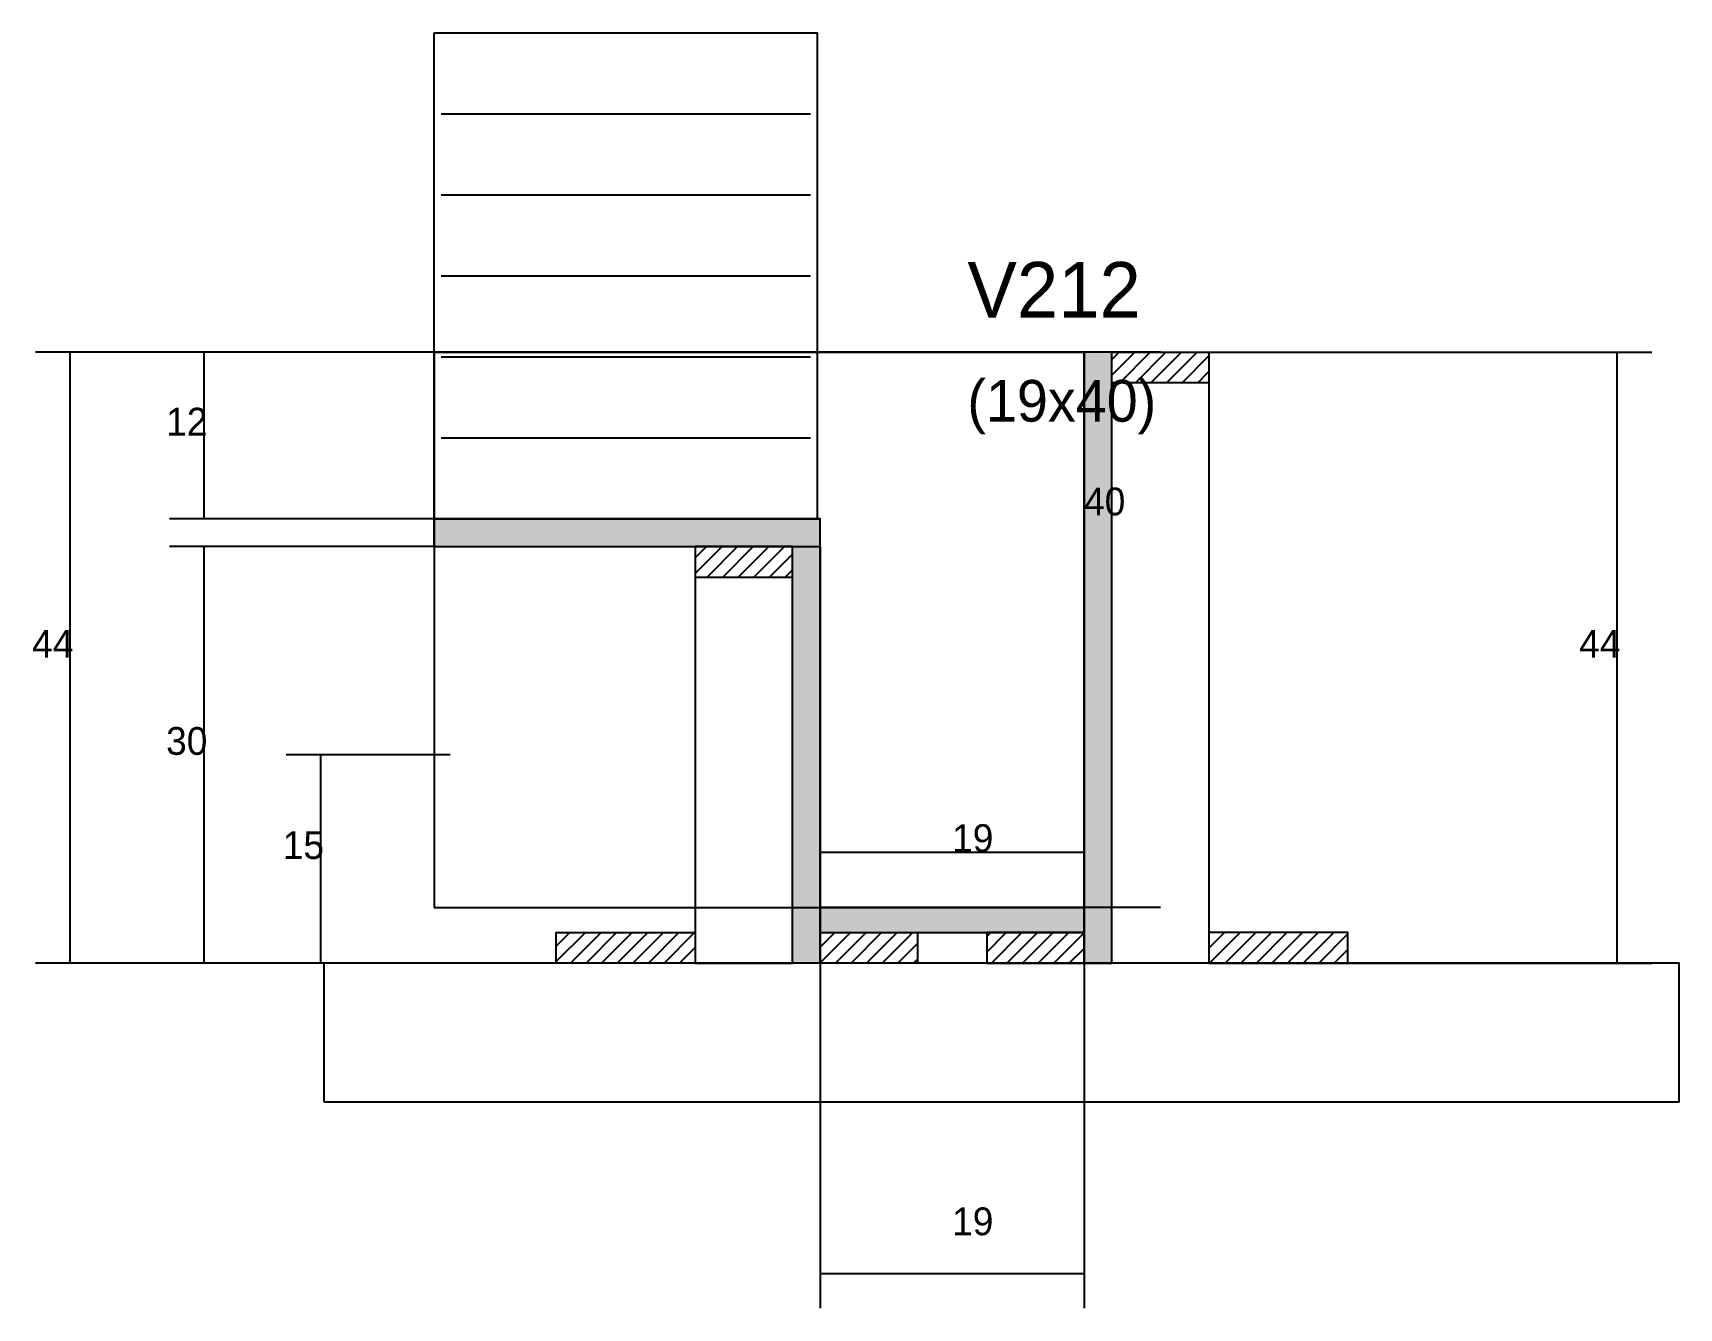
# Model space of a CAD drawing. Header units: metres. Extents: x -2848 to 22762, y -49062 to 1016.
# Drawn here: x 6265.4 to 6502.5, y -13337.7 to -13154 of the extents above; entities that cross this region are included whole.
import ezdxf

# ---------------------------------------------------------------- set-up
doc = ezdxf.new("R2010")
doc.units = ezdxf.units.M
for name, color, linetype in [('CONCRETO', 251, 'Continuous'), ('COTA', 4, 'Continuous'), ('Cota Seção (2x)', 4, 'Continuous'), ('Hachura', 253, 'Continuous'), ('Madeira', 126, 'Continuous'), ('Painéis', 200, 'Continuous'), ('SARR_2.2x7', 40, 'Continuous'), ('Texto Seção', 7, 'Continuous')]:
    doc.layers.add(name, color=color, linetype=linetype)

msp = doc.modelspace()

# ---------------------------------------------------------------- texts
at = {"layer": 'COTA'}
for s, p in [('12', (6284.6, -13212)), ('44', (6265.3, -13244)), ('44', (6488.1, -13244)), ('30', (6284.6, -13258)), ('15', (6301.4, -13273)), ('19', (6397.8, -13327.2))]:
    msp.add_text(s, height=4, dxfattribs=at).set_placement(p)
at = {"layer": 'Cota Seção (2x)'}
for s, p in [('40', (6416.8, -13223.5)), ('19', (6397.8, -13272))]:
    msp.add_text(s, height=4, dxfattribs=at).set_placement(p)
at = {"layer": 'Texto Seção'}
for s, height, p in [('V212', 8, (6400, -13195)), ('(19x40)', 6, (6400, -13210))]:
    msp.add_text(s, height=height, dxfattribs=at).set_placement(p)

# ---------------------------------------------------------------- hatches: boundary and pattern name
at = {"layer": 'Hachura'}
h = msp.add_hatch(color=8, dxfattribs=at)
h.dxf.hatch_style = 1
h.paths.add_polyline_path([(6420.8, -13200), (6416.8, -13200), (6416.8, -13200), (6416.8, -13288), (6416.8, -13288), (6420.8, -13288), (6420.8, -13288), (6420.8, -13200)])
h = msp.add_hatch(dxfattribs=at)
h.set_pattern_fill('ANSI31', scale=0.5)
h.paths.add_polyline_path([(6420.8, -13204.4), (6420.8, -13200), (6420.8, -13200), (6434.8, -13200), (6434.8, -13200), (6434.8, -13204.4), (6434.8, -13204.4), (6420.8, -13204.4)])
h = msp.add_hatch(color=8, dxfattribs=at)
h.dxf.hatch_style = 1
h.paths.add_polyline_path([(6378.8, -13228), (6378.8, -13224), (6378.8, -13224), (6323.2, -13224), (6323.2, -13224), (6323.2, -13228), (6323.2, -13228), (6378.8, -13228)])
h = msp.add_hatch(dxfattribs=at)
h.set_pattern_fill('ANSI31', scale=0.5)
h.paths.add_polyline_path([(6374.8, -13232.4), (6374.8, -13228), (6374.8, -13228), (6360.8, -13228), (6360.8, -13228), (6360.8, -13232.4), (6360.8, -13232.4), (6374.8, -13232.4)])
h = msp.add_hatch(color=8, dxfattribs=at)
h.dxf.hatch_style = 1
h.paths.add_polyline_path([(6374.8, -13228), (6378.8, -13228), (6378.8, -13228), (6378.8, -13288), (6378.8, -13288), (6374.8, -13288), (6374.8, -13288), (6374.8, -13228)])
h = msp.add_hatch(color=8, dxfattribs=at)
h.dxf.hatch_style = 1
h.paths.add_polyline_path([(6416.8, -13283.6), (6416.8, -13280), (6416.8, -13280), (6378.8, -13280), (6378.8, -13280), (6378.8, -13283.6), (6378.8, -13283.6), (6416.8, -13283.6)])
h = msp.add_hatch(dxfattribs=at)
h.set_pattern_fill('ANSI31', scale=0.5)
h.paths.add_polyline_path([(6340.8, -13288), (6340.8, -13283.6), (6340.8, -13283.6), (6360.8, -13283.6), (6360.8, -13283.6), (6360.8, -13288), (6360.8, -13288), (6340.8, -13288)])
h = msp.add_hatch(dxfattribs=at)
h.set_pattern_fill('ANSI31', scale=0.5)
h.paths.add_polyline_path([(6378.8, -13288), (6378.8, -13283.6), (6378.8, -13283.6), (6392.8, -13283.6), (6392.8, -13283.6), (6392.8, -13288), (6392.8, -13288), (6378.8, -13288)])
h = msp.add_hatch(dxfattribs=at)
h.set_pattern_fill('ANSI31', scale=0.5)
h.paths.add_polyline_path([(6416.8, -13288), (6416.8, -13283.6), (6416.8, -13283.6), (6402.8, -13283.6), (6402.8, -13283.6), (6402.8, -13288), (6402.8, -13288), (6416.8, -13288)])
h = msp.add_hatch(dxfattribs=at)
h.set_pattern_fill('ANSI31', scale=0.5)
h.paths.add_polyline_path([(6454.8, -13288), (6454.8, -13283.6), (6454.8, -13283.6), (6434.8, -13283.6), (6434.8, -13283.6), (6434.8, -13288), (6434.8, -13288), (6454.8, -13288)])

# ---------------------------------------------------------------- linework, layer by layer
at = {"layer": 'CONCRETO'}
for points in [[(6323.2, -13224), (6323.2, -13200), (6416.8, -13200), (6416.8, -13228), (6416.8, -13228), (6416.8, -13280), (6378.8, -13280), (6378.8, -13224)], [(6323.2, -13280), (6416.8, -13280), (6416.8, -13200), (6323.2, -13200)]]:
    msp.add_lwpolyline(points, close=True, dxfattribs=at)
at = {"layer": 'COTA'}
for p, q in [((6323.2, -13200), (6265.8, -13200)), ((6270.8, -13288), (6270.8, -13200)), ((6323.2, -13200), (6285.1, -13200)), ((6290.1, -13224), (6290.1, -13200)), ((6434.8, -13200), (6498.6, -13200)), ((6493.6, -13288), (6493.6, -13200)), ((6323.2, -13224), (6285.1, -13224)), ((6323.2, -13228), (6285.1, -13228)), ((6290.1, -13288), (6290.1, -13228)), ((6325.5, -13258), (6301.9, -13258)), ((6306.9, -13288), (6306.9, -13258)), ((6345.2, -13288), (6265.8, -13288)), ((6345.2, -13288), (6285.1, -13288)), ((6325.5, -13288), (6301.9, -13288)), ((6378.8, -13288), (6378.8, -13337.7)), ((6416.8, -13288), (6416.8, -13337.7)), ((6450.4, -13288), (6498.6, -13288)), ((6378.8, -13332.7), (6416.8, -13332.7))]:
    msp.add_line(p, q, dxfattribs=at)
at = {"layer": 'Cota Seção (2x)'}
for p, q in [((6427.8, -13200), (6411.8, -13200)), ((6416.8, -13280), (6416.8, -13200)), ((6378.8, -13288), (6378.8, -13267)), ((6416.8, -13288), (6416.8, -13267)), ((6378.8, -13272), (6416.8, -13272)), ((6427.8, -13280), (6411.8, -13280))]:
    msp.add_line(p, q, dxfattribs=at)
at = {"layer": 'Madeira'}
for points in [[(6420.8, -13204.4), (6420.8, -13200), (6434.8, -13200), (6434.8, -13204.4)], [(6420.8, -13200), (6434.8, -13200), (6434.8, -13288), (6420.8, -13288)], [(6374.8, -13232.4), (6374.8, -13228), (6360.8, -13228), (6360.8, -13232.4)], [(6374.8, -13228), (6360.8, -13228), (6360.8, -13288), (6374.8, -13288)], [(6340.8, -13288), (6340.8, -13283.6), (6360.8, -13283.6), (6360.8, -13288)], [(6378.8, -13288), (6378.8, -13283.6), (6392.8, -13283.6), (6392.8, -13288)], [(6416.8, -13288), (6416.8, -13283.6), (6402.8, -13283.6), (6402.8, -13288)], [(6454.8, -13288), (6454.8, -13283.6), (6434.8, -13283.6), (6434.8, -13288)], [(6307.3, -13308), (6502.5, -13308), (6502.5, -13288), (6307.3, -13288)]]:
    msp.add_lwpolyline(points, close=True, dxfattribs=at)
at = {"layer": 'Painéis'}
for p, q in [((6323.2, -13154), (6378.4, -13154)), ((6323.2, -13224), (6323.2, -13154)), ((6378.4, -13224), (6378.4, -13154)), ((6416.8, -13288), (6416.8, -13200)), ((6323.2, -13224), (6378.8, -13224)), ((6323.2, -13228), (6323.2, -13224)), ((6323.2, -13224), (6378.4, -13224)), ((6378.8, -13228), (6378.8, -13224)), ((6378.8, -13288), (6378.8, -13228)), ((6378.8, -13288), (6378.8, -13228)), ((6378.8, -13280), (6416.8, -13280)), ((6378.8, -13283.6), (6378.8, -13280)), ((6416.8, -13283.6), (6416.8, -13280))]:
    msp.add_line(p, q, dxfattribs=at)
for points in [[(6420.8, -13200), (6416.8, -13200), (6416.8, -13288), (6420.8, -13288)], [(6378.8, -13228), (6378.8, -13224), (6323.2, -13224), (6323.2, -13228)], [(6374.8, -13228), (6378.8, -13228), (6378.8, -13288), (6374.8, -13288)], [(6416.8, -13283.6), (6416.8, -13280), (6378.8, -13280), (6378.8, -13283.6)]]:
    msp.add_lwpolyline(points, close=True, dxfattribs=at)
at = {"layer": 'SARR_2.2x7'}
for p, q in [((6324.2, -13165.67), (6377.4, -13165.67)), ((6324.2, -13177.33), (6377.4, -13177.33)), ((6324.2, -13189), (6377.4, -13189)), ((6324.2, -13200.67), (6377.4, -13200.67)), ((6324.2, -13212.33), (6377.4, -13212.33))]:
    msp.add_line(p, q, dxfattribs=at)

msp.set_redraw_order([(e.dxf.handle, doc.entitydb.next_handle()) for e in msp.query("TEXT MTEXT ATTDEF DIMENSION ARC_DIMENSION")])  # texts and dimensions are drawn at this point

doc.saveas('drawing.dxf')
